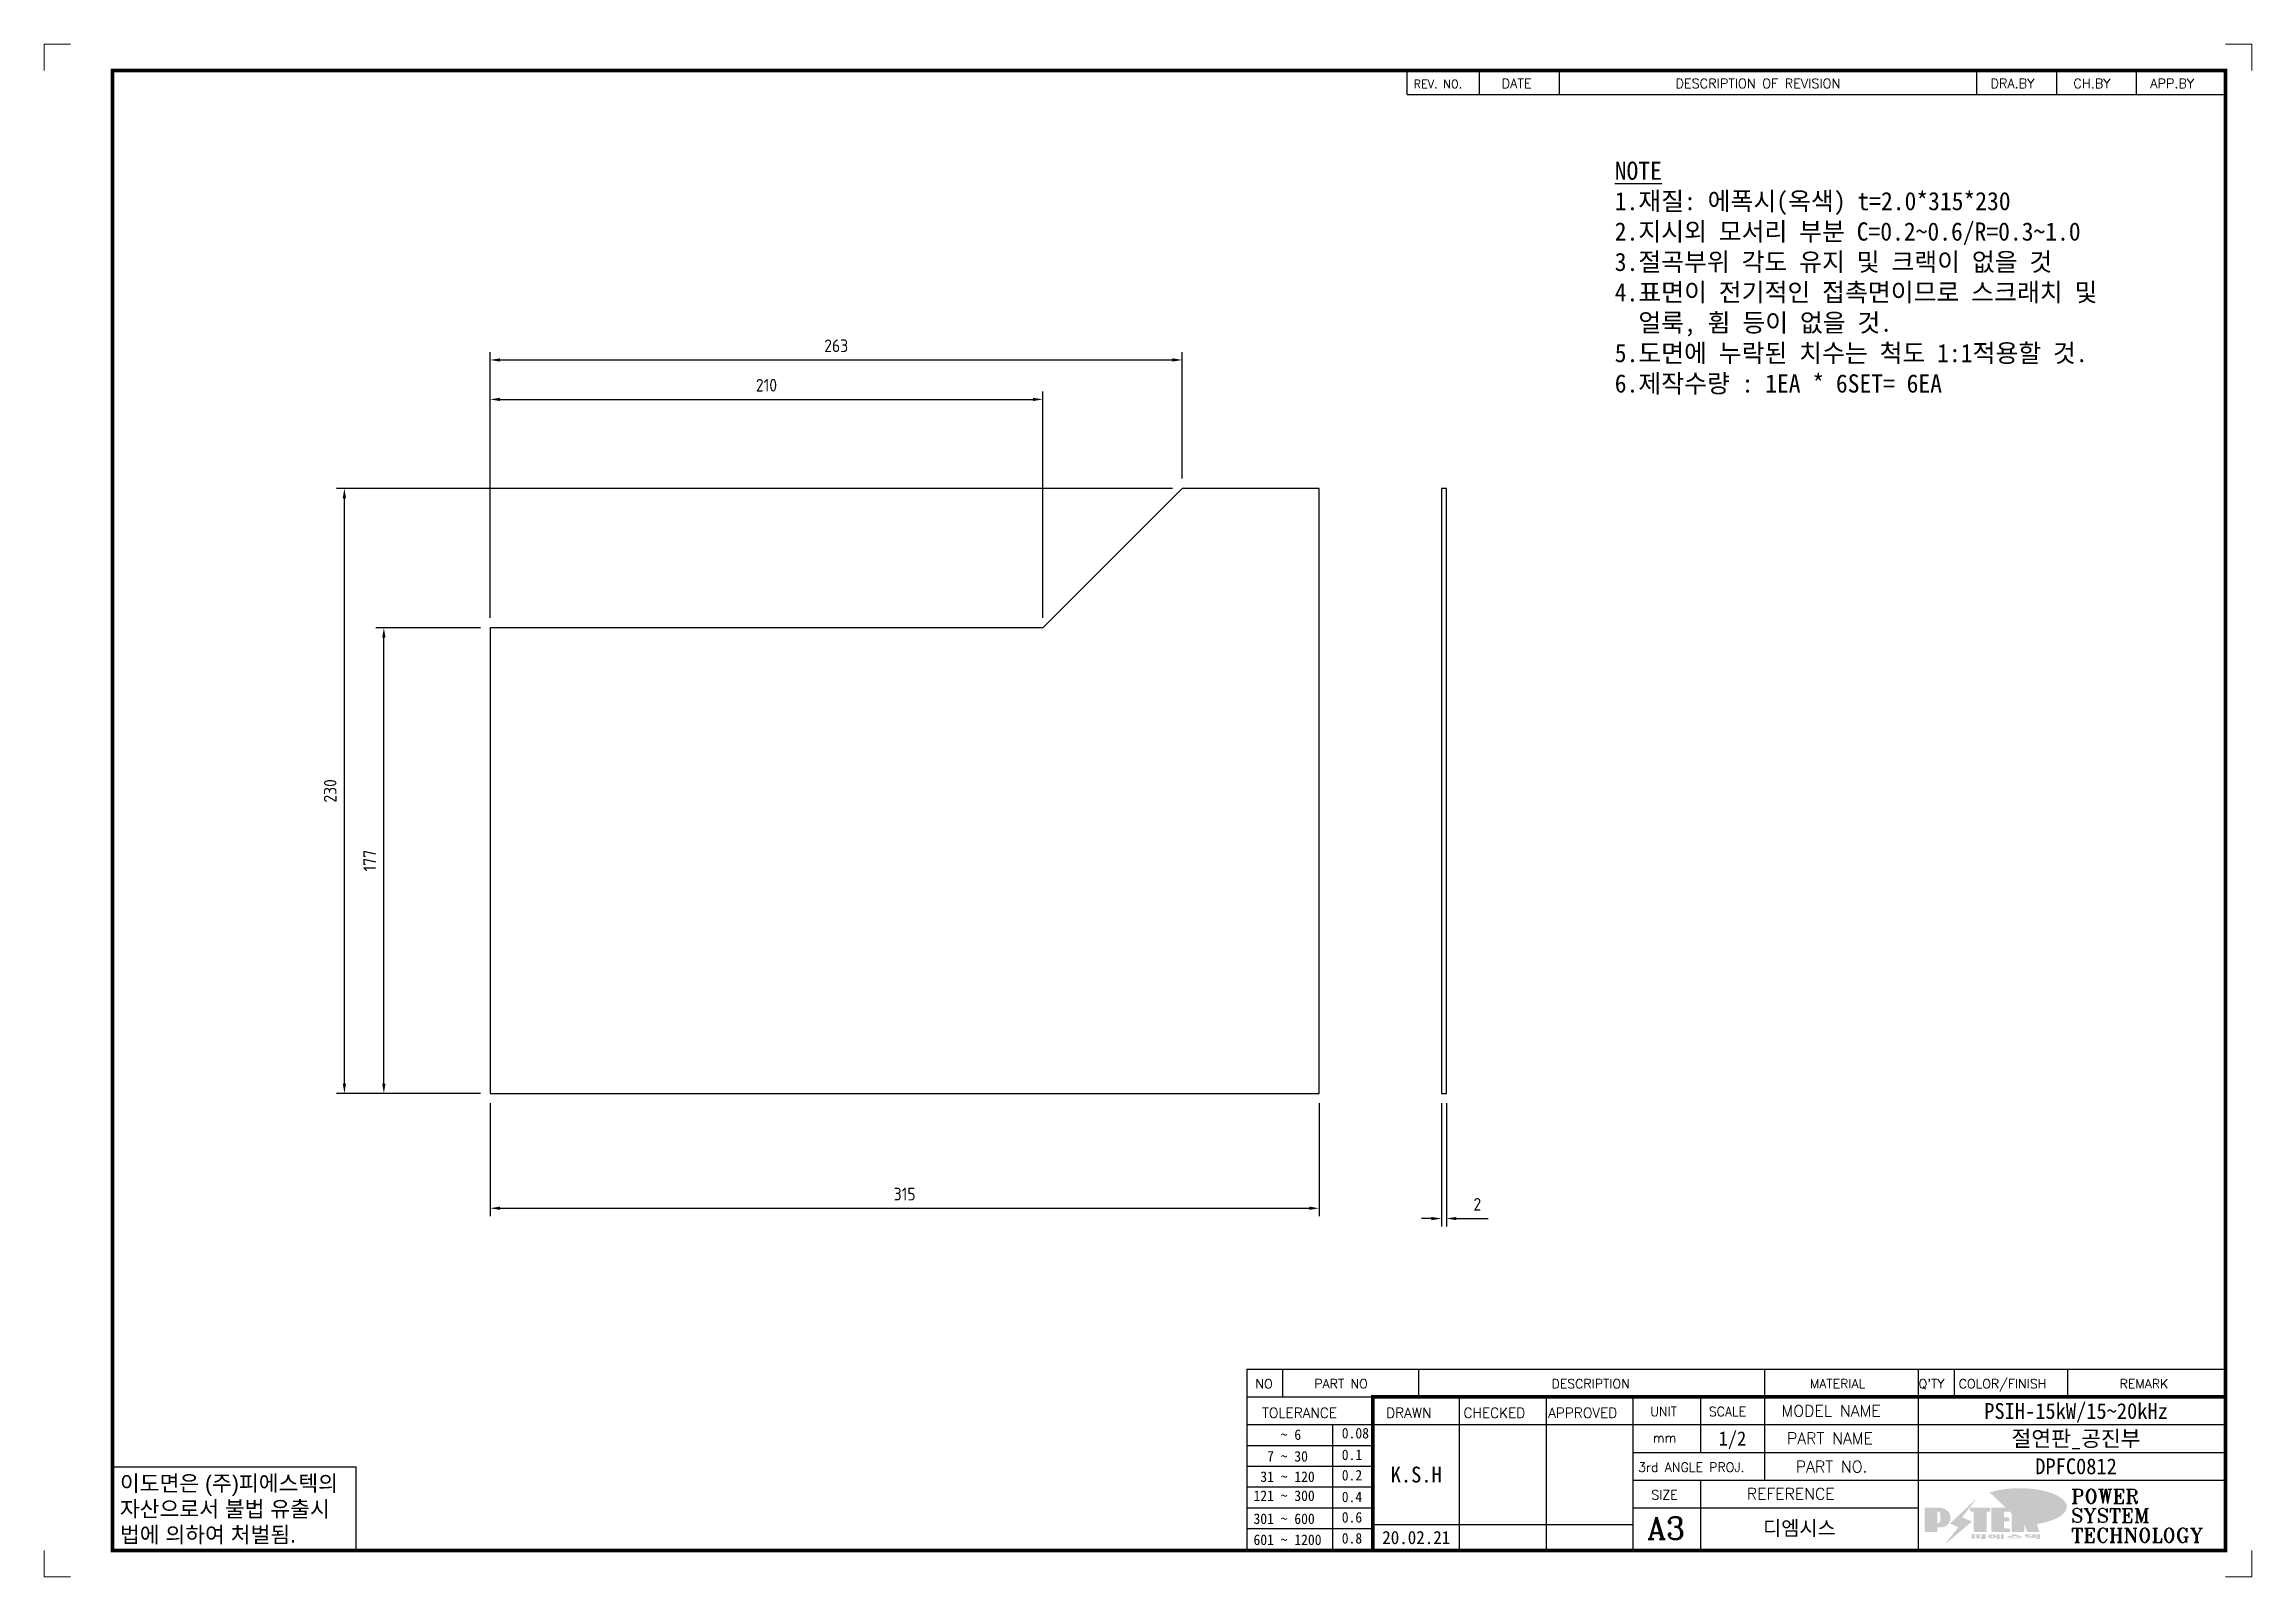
# Model space of a CAD drawing. Header units: millimetres. Extents: x 24815 to 37444, y -10619 to 6020.
# Drawn here: x 30318 to 31157, y -7723 to -7140 of the extents above; entities that cross this region are included whole.
import ezdxf
from ezdxf.enums import TextEntityAlignment as Align

# ---------------------------------------------------------------- set-up
doc = ezdxf.new("R2010")
doc.units = ezdxf.units.MM
doc.layers.add('FORMAT-1', color=7, linetype='Continuous')
doc.layers.add('line', color=3, linetype='Continuous')
doc.styles.add('h1', font='')
doc.styles.add('HAN', font='')
doc.styles.add('RC', font='ROMANC.SHX')
doc.styles.add('ROMANT', font='romant')
doc.styles.get("Standard").update_dxf_attribs({"font": 'ISOCP.SHX', "bigfont": 'WHGTXT.SHX'})
doc.styles.get('h1').set_extended_font_data('New Gulim')
doc.styles.get('HAN').set_extended_font_data('GulimChe')
doc.dimstyles.new('PS-1.5', dxfattribs={"dimscale": 1.5, "dimtxt": 3.2, "dimasz": 2.5, "dimexe": 2, "dimexo": 2.5, "dimgap": 2, "dimtad": 1, "dimtoh": 1, "dimrnd": 0.05, "dimzin": 12, "dimdsep": 46, "dimtxsty": 'Standard', "dimcen": 0, "dimclrt": 2, "dimazin": 3, "dimtfac": 1, "dimtofl": 0, "dimtmove": 0, "dimatfit": 3, "dimfxl": 0.18, "dimtolj": 1, "dimtzin": 0, "dimarcsym": 0})

msp = doc.modelspace()

# ---------------------------------------------------------------- texts
at = {"color": 2, "insert": (30915.2853, -7184.75544), "char_height": 6.93, "width": 278.9893215, "attachment_point": 1, "style": 'HAN'}
msp.add_mtext('{\\LNOTE\\P}1.재질: 에폭시(옥색) t=2.0*315*230\\P2.지시외 모서리 부분 C=0.2~0.6/R=0.3~1.0\\P3.절곡부위 각도 유지 및 크랙이 없을 것\\P4.표면이 전기적인 접촉면이므로 스크래치 및\\P  얼룩, 휨 등이 없을 것.\\P5.도면에 누락된 치수는 척도 1:1적용할 것.\\P{\\C1;6.제작수량 : 1EA * 6SET= 6EA}', dxfattribs=at)

# ---------------------------------------------------------------- blocks, each defined once
blk = doc.blocks.new('A$C53087912')
at = {"color": 2}
for p, q in [((-52, 230), (-105, 177)), ((0, 230), (-52, 230)), ((0, 0), (0, 230)), ((-105, 177), (-315, 177)), ((-315, 177), (-315, 0)), ((-315, 0), (0, 0))]:
    blk.add_line(p, q, dxfattribs=at)
blk = doc.blocks.new('t3')
for p, q in [((0, 15.88), (46.25, 15.88)), ((0, 15.88), (0, 0)), ((46.25, 15.88), (46.25, 0)), ((0, 0), (46.25, 0))]:
    blk.add_line(p, q)
at = {"color": 1, "style": 'h1'}
for s, p in [('이도면은 (주)피에스텍의', (1.4, 11.29)), ('자산으로서 불법 유출시', (1.4, 6.41)), ('법에 의하여 처벌됨.', (1.4, 1.52))]:
    blk.add_text(s, height=3, dxfattribs=at).set_placement(p)
blk = doc.blocks.new('new LOGO')
at = {"layer": 'line'}
h = blk.add_hatch(color=1, dxfattribs=at)
h.paths.add_polyline_path([(41.5, 16.4), (54.3, 16.4, 1), (54.3, 82.9), (0, 82.9), (0, -0.1), (41.5, -0.1)])
h.paths.add_polyline_path([(41.5, 27.9), (41.5, 71.9), (43.6, 71.9, -0.414214), (54.6, 60.9), (54.6, 38.9, -0.414214), (43.6, 27.9)], flags=16)
h.paths.add_polyline_path([(214.7, 71.9), (227.5, 71.9), (227.5, 82.9), (159.7, 82.9), (159.7, 71.9), (172.5, 71.9), (172.5, -0.1), (214.7, -0.1)])
h.paths.add_polyline_path([(276, 37.4), (294.8, 37.4), (294.8, 49.1), (276, 49.1), (276, 71.9), (294.8, 71.9), (294.8, 82.9), (234.5, 82.9), (234.5, -0.1), (297, -0.1), (297, 10.9), (276, 10.9)])
h.paths.add_polyline_path([(347.2, 35.2), (359.7, -0.1), (400.5, -0.1), (379.6, 66.8), (399.7, 82.9), (380.6, 82.9), (347.2, 61.6), (347.2, 82.9), (305.5, 82.9), (305.5, -0.1), (347.2, -0.1)])
h = blk.add_hatch(color=250, dxfattribs=at)
h.paths.add_polyline_path([(44.5, 69.4), (46.6, 69.4, -0.129793), (52, 68, 0.221832), (43.6, 71.9), (41.5, 71.9), (41.5, 27.9), (43.6, 27.9, 0.02048), (44.5, 28)], flags=17)
h.paths.add_polyline_path([(44.5, 13.9), (57.3, 13.9, 0.72362), (77.1, 73.9, -0.679777), (54.3, 16.4), (41.5, 16.4), (41.5, -0.1), (3, -0.1), (3, -2.6), (44.5, -2.6)])
h.paths.add_polyline_path([(117.9, 14.2), (71.5, -44.4), (77.1, -39.6), (120.8, 15.6), (92, 28.9), (173.3, 106), (177.5, 111.4), (89.1, 27.6)])
h.paths.add_polyline_path([(162.7, 71.9), (162.7, 69.4), (172.5, 69.4), (172.5, 71.9)], flags=17)
h.paths.add_polyline_path([(217.7, 69.4), (230.5, 69.4), (230.5, 80.4), (227.5, 80.4), (227.5, 71.9), (214.7, 71.9), (214.7, -0.1), (175.5, -0.1), (175.5, -2.6), (217.7, -2.6)])
h.paths.add_polyline_path([(297.8, 46.6), (294.8, 46.6), (294.8, 37.4), (276, 37.4), (276, 10.9), (279, 10.9), (279, 34.9), (297.8, 34.9)])
h.paths.add_polyline_path([(300, 8.4), (297, 8.4), (297, -0.1), (237.5, -0.1), (237.5, -2.6), (300, -2.6)])
h.paths.add_polyline_path([(297.8, 80.4), (294.8, 80.4), (294.8, 71.9), (276, 71.9), (276, 49.1), (279, 49.1), (279, 69.4), (297.8, 69.4)])
h.paths.add_polyline_path([(350.2, 80.4), (347.2, 80.4), (347.2, 61.6), (350.2, 63.5)])
h.paths.add_polyline_path([(350.2, 26.7), (347.2, 35.2), (347.2, -0.1), (308.5, -0.1), (308.5, -2.6), (350.2, -2.6)])
h.paths.add_polyline_path([(402.7, 80.4), (396.5, 80.4), (379.6, 66.8), (400.5, -0.1), (361.8, -0.1), (362.7, -2.6), (403.5, -2.6), (382.6, 64.3)])
blk.add_hatch(color=5, dxfattribs=at).paths.add_polyline_path([(166.3, 35), (131, 49), (180.4, 112.7), (92, 28.9), (120.8, 15.6), (74.4, -43)])
h = blk.add_hatch(color=253, dxfattribs=at)
edge = h.paths.add_edge_path()
edge.add_ellipse((333.9, 86.4), major_axis=(-165.9, 0), ratio=0.39426, start_angle=111.51268, end_angle=334.46902)
edge.add_ellipse((314.1, 81.2), major_axis=(-153.7, 0), ratio=0.40699, start_angle=121.30662, end_angle=327.74369, ccw=False)
edge.add_line((394, 27.8), (394.7, 25.6))
h = blk.add_hatch(color=250, dxfattribs=at)
edge = h.paths.add_edge_path()
edge.add_ellipse((237.8, -17.6), major_axis=(-14.3, 0), ratio=0.526336, start_angle=192.2456, end_angle=269.07481)
edge.add_line((238.1, -10.1), (237.6, -10.1))
edge.add_ellipse((237.8, -17.6), major_axis=(-14.3, 0), ratio=0.526336, start_angle=270.92519, end_angle=449.07481)
edge.add_line((237.6, -25.1), (238.1, -25.1))
edge.add_ellipse((237.8, -17.6), major_axis=(-14.3, 0), ratio=0.526336, start_angle=450.92519, end_angle=527.7544)
edge.add_line((251.7, -19.2), (254.1, -19.2))
edge.add_line((254.1, -19.2), (254.1, -27.1))
edge.add_line((254.1, -27.1), (263.1, -27.1))
edge.add_line((263.1, -27.1), (263.1, -10.1))
edge.add_line((263.1, -10.1), (254.1, -10.1))
edge.add_line((254.1, -10.1), (254.1, -16))
edge.add_line((254.1, -16), (251.7, -16))
h.paths.add_polyline_path([(241, -16.4), (241, -18.7, -1), (234.4, -18.7), (234.4, -16.4, -1)], flags=16)
h.paths.add_polyline_path([(278.2, -10.1), (268.1, -10.1), (268.1, -27.1), (278.2, -27.1)])
h.paths.add_polyline_path([(310.3, -10.1), (310.3, -11.1, -0.157169), (289.3, -17.5), (294, -19.9, 0.128407), (316.3, -15.9, 0.128407), (338.6, -19.9), (343.3, -17.5, -0.157169), (322.2, -11.1), (322.2, -10.1)])
h.paths.add_polyline_path([(342.1, -25.1), (342.1, -22.3), (290.4, -22.3), (290.4, -25.1)])
h.paths.add_polyline_path([(352, -10.1), (352, -16.2, 0.414214), (354, -18.2), (378.7, -18.2), (378.7, -19.6), (390.2, -19.6), (390.2, -10.1), (378.7, -10.1), (378.7, -13.6), (374.7, -13.6), (374.7, -15.1), (378.7, -15.1), (378.7, -16.2), (364.7, -16.2), (364.7, -15.1), (371.2, -15.1), (371.2, -13.6), (364.7, -13.6), (364.7, -12.6), (374.7, -12.6), (374.7, -10.1)])
h.paths.add_polyline_path([(393.8, -10.1), (393.8, -19.6), (405, -19.6), (405, -10.1)])
h.paths.add_polyline_path([(405, -27.1), (405, -20.9), (356.8, -20.9), (356.8, -23), (391.8, -23), (391.8, -27.1)])
h.paths.add_polyline_path([(200.4, -10.1), (200.4, -22.3), (193.2, -22.3), (193.2, -12.6), (196.6, -12.6), (196.6, -10.1), (161, -10.1), (161, -12.6), (164.5, -12.6), (164.5, -22.3), (161, -22.3), (161, -25.1), (200.4, -25.1), (200.4, -27.1), (213.9, -27.1), (213.9, -10.1)])
h.paths.add_polyline_path([(182, -12.6), (175.6, -12.6), (175.6, -22.3), (182, -22.3)], flags=17)
blk = doc.blocks.new('format-3')
at = {"color": 3, "lineweight": 9}
for p, q in [((0, 286.3), (0, 291.3)), ((5, 291.3), (0, 291.3)), ((414.5, 291.3), (419.5, 291.3)), ((419.5, 286.3), (419.5, 291.3)), ((0, 5), (0, 0)), ((419.5, 5), (419.5, 0)), ((5, 0), (0, 0)), ((414.5, 0), (419.5, 0))]:
    blk.add_line(p, q, dxfattribs=at)
at = {"color": 180}
for p, q in [((258.97, 281.75), (258.97, 286.3)), ((272.71, 281.75), (272.71, 286.3)), ((287.94, 281.75), (287.94, 286.3)), ((367.22, 281.75), (367.22, 286.3)), ((382.45, 281.75), (382.45, 286.3)), ((397.61, 281.75), (397.61, 286.3)), ((258.97, 281.75), (414.5, 281.75)), ((228.5, 39.49), (228.5, 5)), ((228.5, 39.49), (414.5, 39.49)), ((235.29, 39.49), (235.29, 34.21)), ((261.24, 34.21), (261.24, 39.49)), ((326.9, 39.49), (326.9, 34.21)), ((356.11, 39.49), (356.11, 34.21)), ((362.93, 39.49), (362.93, 34.21)), ((384.48, 39.49), (384.48, 34.21)), ((228.5, 34.21), (252.48, 34.21)), ((268.96, 5), (268.96, 34.21)), ((285.45, 5), (285.45, 34.21)), ((301.94, 5), (301.94, 34.21)), ((314.72, 34.21), (314.72, 23.65)), ((326.9, 34.21), (326.9, 18.37)), ((356.11, 34.21), (356.11, 5)), ((228.5, 28.93), (252.48, 28.93)), ((244.89, 5.23), (244.89, 28.93)), ((252.48, 28.93), (414.5, 28.93)), ((228.5, 24.98), (252.48, 24.98)), ((228.5, 21.03), (252.48, 21.03)), ((301.94, 23.65), (414.5, 23.65)), ((228.5, 17.08), (252.48, 17.08)), ((301.94, 18.37), (414.5, 18.37)), ((314.72, 18.37), (314.72, 5)), ((228.5, 13.13), (252.48, 13.13)), ((301.94, 13.09), (356.11, 13.09)), ((228.5, 9.18), (252.48, 9.18)), ((252.48, 9.95), (301.94, 9.95))]:
    blk.add_line(p, q, dxfattribs=at)
at = {"const_width": 0.7}
blk.add_lwpolyline([(252.48, 5), (252.48, 34.21), (414.5, 34.21)], dxfattribs=at)
at = {"layer": 'FORMAT-1', "const_width": 0.7}
blk.add_lwpolyline([(13, 5), (13, 286.3), (414.5, 286.3), (414.5, 5)], close=True, dxfattribs=at)
blk.add_blockref('t3', (13, 5))
at = {"xscale": 0.05400000000000027, "yscale": 0.05400000000000027, "zscale": 0.05400000000000027}
blk.add_blockref('new LOGO', (357.35, 8.65), dxfattribs=at)
at = {"color": 2}
for s, height, style, p in [('REV. NO.', 1.56, 'RC', (260.23, 282.95)), ('DATE', 1.788, 'RC', (276.95, 282.94)), ('DESCRIPTION OF REVISION', 1.7875, 'RC', (309.98, 282.94)), ('DRA.BY', 1.788, 'RC', (369.83, 282.94)), ('CH.BY', 1.788, 'RC', (385.59, 282.94)), ('APP.BY', 1.788, 'RC', (400.18, 282.94)), ('COLOR/FINISH', 1.7424, 'RC', (363.8, 35.83)), ('NO', 1.742, 'RC', (230.16, 35.83)), ('PART NO', 1.742, 'RC', (241.36, 35.83)), ('DESCRIPTION', 1.7424, 'RC', (286.43, 35.83)), ('MATERIAL', 1.742, 'RC', (335.52, 35.83)), ("Q'TY", 1.742, 'RC', (356.17, 35.83)), ('REMARK', 1.742, 'RC', (394.37, 35.83)), (' TOLERANCE', 1.9, 'RC', (230.11, 30.22)), ('DRAWN', 1.9, 'RC', (255, 30.22)), ('CHECKED', 1.9, 'RC', (269.71, 30.22)), ('APPROVED', 1.9, 'RC', (285.8, 30.22)), ('UNIT', 1.742, 'RC', (305.19, 30.55)), ('SCALE', 1.742, 'RC', (316.32, 30.55)), ('MODEL NAME', 2.178, 'RC', (330.12, 30.46)), ('    ~ 6', 2, 'HAN', (229.8, 26.03)), ('0.08', 2, 'HAN', (246.57, 26.31)), ('mm', 1.742, 'RC', (305.67, 25.56)), ('PART NAME', 2.178, 'RC', (331.17, 25.24)), ('  7 ~ 30', 2, 'HAN', (229.8, 21.91)), ('0.1', 2, 'HAN', (246.57, 22.2)), ('3rd ANGLE PROJ.', 1.7424, 'RC', (302.87, 19.97)), ('PART NO.', 2.178, 'RC', (332.84, 19.85)), (' 31 ~ 120', 2, 'HAN', (229.8, 18.04)), ('0.2', 2, 'HAN', (246.57, 18.32)), ('REFERENCE', 2.178, 'RC', (323.52, 14.69)), ('121 ~ 300', 2, 'HAN', (229.8, 14.42)), ('0.4', 2, 'HAN', (246.57, 14.2)), ('SIZE', 1.742, 'RC', (305.39, 14.71)), ('301 ~ 600', 2, 'HAN', (229.8, 10.04)), ('0.6', 2, 'HAN', (246.57, 10.32)), ('601 ~ 1200', 2, 'HAN', (229.8, 6.05)), ('0.8', 2, 'HAN', (246.57, 6.33))]:
    blk.add_text(s, height=height, dxfattribs=dict(at, style=style)).set_placement(p)
at = {"style": 'ROMANT'}
for s, p in [('POWER', (385.15, 13.96)), ('SYSTEM', (385.15, 10.31)), ('TECHNOLOGY', (385.15, 6.56))]:
    blk.add_text(s, height=2.7, dxfattribs=at).set_placement(p)
at = {"color": 2, "lineweight": 25, "style": 'RC'}
blk.add_text('A3', height=4.182, dxfattribs=at).set_placement((304.61, 7.14))
at = {"style": 'HAN'}
for tag, height, p in [('MODEL-NAME', 3, (386.1, 31.53)), ('SCALE', 2.7, (320.81, 26.29)), ('PART-NAME', 3, (386.1, 26.29)), ('CH-BY', 3, (277.21, 19.44)), ('PART-NO', 3, (386.1, 21.01)), ('DRA-BY', 3, (260.72, 19.44)), ('APP-BY', 3, (293.7, 19.44)), ('DRA-DATE', 2.5, (260.72, 7.47)), ('CH-DATE', 2.5, (277.21, 7.47)), ('APP-DATE', 2.5, (293.7, 7.47)), ('관련업체', 3, (333.52, 9.26))]:
    blk.add_attdef(tag, text='', height=height, dxfattribs=at).set_placement(p, align=Align.MIDDLE_CENTER)
blk = doc.blocks.new('*D1392')
at = {"color": 0, "lineweight": -2, "transparency": 16777216}
for p, q in [((30487.92, -7542.72), (30487.92, -7585.61)), ((30802.92, -7542.72), (30802.92, -7585.61)), ((30491.67, -7582.61), (30799.17, -7582.61))]:
    blk.add_line(p, q, dxfattribs=at)
at = {"color": 0, "transparency": 16777216}
for points in [[(30491.67, -7581.98), (30491.67, -7583.23), (30487.92, -7582.61)], [(30799.17, -7581.98), (30799.17, -7583.23), (30802.92, -7582.61)]]:
    blk.add_solid(points, dxfattribs=at)
at = {"layer": 'Defpoints', "color": 0, "transparency": 16777216}
for p in [(30487.92, -7538.97), (30802.92, -7538.97), (30802.92, -7582.61)]:
    blk.add_point(p, dxfattribs=at)
at = {"color": 2, "transparency": 16777216, "insert": (30645.42, -7577.21), "char_height": 4.8, "attachment_point": 5}
blk.add_mtext('\\A1;315', dxfattribs=at)
blk = doc.blocks.new('*D1393')
at = {"color": 0, "lineweight": -2, "transparency": 16777216}
for p, q in [((30484.17, -7361.97), (30444.51, -7361.97)), ((30447.51, -7535.22), (30447.51, -7365.72)), ((30484.17, -7538.97), (30444.51, -7538.97))]:
    blk.add_line(p, q, dxfattribs=at)
at = {"color": 0, "transparency": 16777216}
for points in [[(30446.88, -7365.72), (30448.13, -7365.72), (30447.51, -7361.97)], [(30446.88, -7535.22), (30448.13, -7535.22), (30447.51, -7538.97)]]:
    blk.add_solid(points, dxfattribs=at)
at = {"layer": 'Defpoints', "color": 0, "transparency": 16777216}
for p in [(30447.51, -7361.97), (30487.92, -7361.97), (30487.92, -7538.97)]:
    blk.add_point(p, dxfattribs=at)
at = {"color": 2, "transparency": 16777216, "insert": (30442.11, -7450.47), "char_height": 4.8, "attachment_point": 5, "rotation": 90}
blk.add_mtext('\\A1;177', dxfattribs=at)
blk = doc.blocks.new('*D1394')
at = {"color": 0, "lineweight": -2, "transparency": 16777216}
for p, q in [((30747.17, -7308.97), (30429.51, -7308.97)), ((30432.51, -7535.22), (30432.51, -7312.72)), ((30484.17, -7538.97), (30429.51, -7538.97))]:
    blk.add_line(p, q, dxfattribs=at)
at = {"color": 0, "transparency": 16777216}
for points in [[(30431.88, -7312.72), (30433.13, -7312.72), (30432.51, -7308.97)], [(30431.88, -7535.22), (30433.13, -7535.22), (30432.51, -7538.97)]]:
    blk.add_solid(points, dxfattribs=at)
at = {"layer": 'Defpoints', "color": 0, "transparency": 16777216}
for p in [(30432.51, -7308.97), (30750.92, -7308.97), (30487.92, -7538.97)]:
    blk.add_point(p, dxfattribs=at)
at = {"color": 2, "transparency": 16777216, "insert": (30427.11, -7423.97), "char_height": 4.8, "attachment_point": 5, "rotation": 90}
blk.add_mtext('\\A1;230', dxfattribs=at)
blk = doc.blocks.new('*D1395')
at = {"color": 0, "lineweight": -2, "transparency": 16777216}
for p, q in [((30487.92, -7358.22), (30487.92, -7272.16)), ((30697.92, -7358.22), (30697.92, -7272.16)), ((30491.67, -7275.16), (30694.17, -7275.16))]:
    blk.add_line(p, q, dxfattribs=at)
at = {"color": 0, "transparency": 16777216}
for points in [[(30491.67, -7274.53), (30491.67, -7275.78), (30487.92, -7275.16)], [(30694.17, -7274.53), (30694.17, -7275.78), (30697.92, -7275.16)]]:
    blk.add_solid(points, dxfattribs=at)
at = {"layer": 'Defpoints', "color": 0, "transparency": 16777216}
for p in [(30697.92, -7275.16), (30487.92, -7361.97), (30697.92, -7361.97)]:
    blk.add_point(p, dxfattribs=at)
at = {"color": 2, "transparency": 16777216, "insert": (30592.92, -7269.76), "char_height": 4.8, "attachment_point": 5}
blk.add_mtext('\\A1;210', dxfattribs=at)
blk = doc.blocks.new('*D1396')
at = {"color": 0, "lineweight": -2, "transparency": 16777216}
for p, q in [((30487.92, -7358.22), (30487.92, -7257.16)), ((30750.92, -7305.22), (30750.92, -7257.16)), ((30491.67, -7260.16), (30747.17, -7260.16))]:
    blk.add_line(p, q, dxfattribs=at)
at = {"color": 0, "transparency": 16777216}
for points in [[(30491.67, -7259.53), (30491.67, -7260.78), (30487.92, -7260.16)], [(30747.17, -7259.53), (30747.17, -7260.78), (30750.92, -7260.16)]]:
    blk.add_solid(points, dxfattribs=at)
at = {"layer": 'Defpoints', "color": 0, "transparency": 16777216}
for p in [(30750.92, -7260.16), (30750.92, -7308.97), (30487.92, -7361.97)]:
    blk.add_point(p, dxfattribs=at)
at = {"color": 2, "transparency": 16777216, "insert": (30619.42, -7254.76), "char_height": 4.8, "attachment_point": 5}
blk.add_mtext('\\A1;263', dxfattribs=at)
blk = doc.blocks.new('*D1397')
at = {"color": 0, "lineweight": -2, "transparency": 16777216}
for p, q in [((30849.39, -7542.72), (30849.39, -7589.51)), ((30851.39, -7542.72), (30851.39, -7589.51)), ((30845.64, -7586.51), (30841.89, -7586.51)), ((30855.14, -7586.51), (30867.22, -7586.51))]:
    blk.add_line(p, q, dxfattribs=at)
at = {"color": 0, "transparency": 16777216}
for points in [[(30845.64, -7585.89), (30845.64, -7587.14), (30849.39, -7586.51)], [(30855.14, -7585.89), (30855.14, -7587.14), (30851.39, -7586.51)]]:
    blk.add_solid(points, dxfattribs=at)
at = {"layer": 'Defpoints', "color": 0, "transparency": 16777216}
for p in [(30849.39, -7538.97), (30851.39, -7538.97), (30851.39, -7586.51)]:
    blk.add_point(p, dxfattribs=at)
at = {"color": 2, "transparency": 16777216, "insert": (30863.06, -7581.11), "char_height": 4.8, "attachment_point": 5}
blk.add_mtext('\\A1;2', dxfattribs=at)

# ---------------------------------------------------------------- dimensions: what is measured, and where the dimension line sits
for base, p1, p2, picture, middle in [((30750.92343, -7260.15587), (30487.92343, -7361.97168), (30750.92343, -7308.97168), '*D1396', (30619.42343, -7254.75539)), ((30697.92343, -7275.15587), (30487.92343, -7361.97168), (30697.92343, -7361.97168), '*D1395', (30592.92343, -7269.75539)), ((30802.92343, -7582.60566), (30487.92343, -7538.97168), (30802.92343, -7538.97168), '*D1392', (30645.42343, -7577.20566)), ((30851.39436, -7586.51413), (30849.39436, -7538.97168), (30851.39436, -7538.97168), '*D1397', (30863.05944, -7581.11366))]:
    dim = msp.add_linear_dim(base=base, p1=p1, p2=p2, dimstyle='PS-1.5')
    dim.commit()
    dim.dimension.update_dxf_attribs({"geometry": picture, "text_midpoint": middle})
for base, p2, picture, middle in [((30432.5065, -7308.97168), (30750.92343, -7308.97168), '*D1394', (30427.10602, -7423.97168)), ((30447.5065, -7361.97168), (30487.92343, -7361.97168), '*D1393', (30442.1065, -7450.47168))]:
    dim = msp.add_linear_dim(base=base, p1=(30487.92343, -7538.97168), p2=p2, angle=90, dimstyle='PS-1.5')
    dim.commit()
    dim.dimension.update_dxf_attribs({"geometry": picture, "text_midpoint": middle})

# ---------------------------------------------------------------- linework, layer by layer
at = {"color": 2}
msp.add_lwpolyline([(30849.39436, -7538.97168), (30851.39436, -7538.97168), (30851.39436, -7308.97168), (30849.39436, -7308.97168)], close=True, dxfattribs=at)

# ---------------------------------------------------------------- block references
ref = msp.add_blockref('format-3', (30318.40598, -7722.71426), dxfattribs=dict(xscale=2, yscale=2, zscale=2))
ref.add_attrib('DRA-DATE', '20.02.21', dxfattribs={"height": 5, "style": 'HAN'}).set_placement((30839.84605, -7707.76426), align=Align.MIDDLE_CENTER)
ref.add_attrib('DRA-BY', 'K.S.H', dxfattribs={"height": 6, "style": 'HAN'}).set_placement((30839.84605, -7683.83002), align=Align.MIDDLE_CENTER)
ref.add_attrib('MODEL-NAME', 'PSIH-15kW/15~20kHz', dxfattribs={"lineweight": 35, "height": 6, "style": 'HAN'}).set_placement((31090.59695, -7659.66404), align=Align.MIDDLE_CENTER)
ref.add_attrib('PART-NAME', '절연판_공진부', dxfattribs={"lineweight": 35, "height": 6, "style": 'HAN'}).set_placement((31090.59695, -7670.12578), align=Align.MIDDLE_CENTER)
ref.add_attrib('PART-NO', 'DPFC0812', dxfattribs={"lineweight": 35, "height": 6, "style": 'HAN'}).set_placement((31090.59695, -7680.68578), align=Align.MIDDLE_CENTER)
ref.add_attrib('SCALE', '1/2', dxfattribs={"height": 5.4, "style": 'HAN'}).set_placement((30960.02217, -7670.12578), align=Align.MIDDLE_CENTER)
ref.add_attrib('관련업체', '디엠시스', dxfattribs={"height": 5.5, "style": 'HAN'}).set_placement((30985.45258, -7704.18889), align=Align.MIDDLE_CENTER)
msp.add_blockref('A$C53087912', (30802.92343, -7538.97168))

msp.set_redraw_order([(e.dxf.handle, doc.entitydb.next_handle()) for e in msp.query("TEXT MTEXT ATTDEF DIMENSION ARC_DIMENSION")])  # texts and dimensions are drawn at this point

doc.saveas('drawing.dxf')
